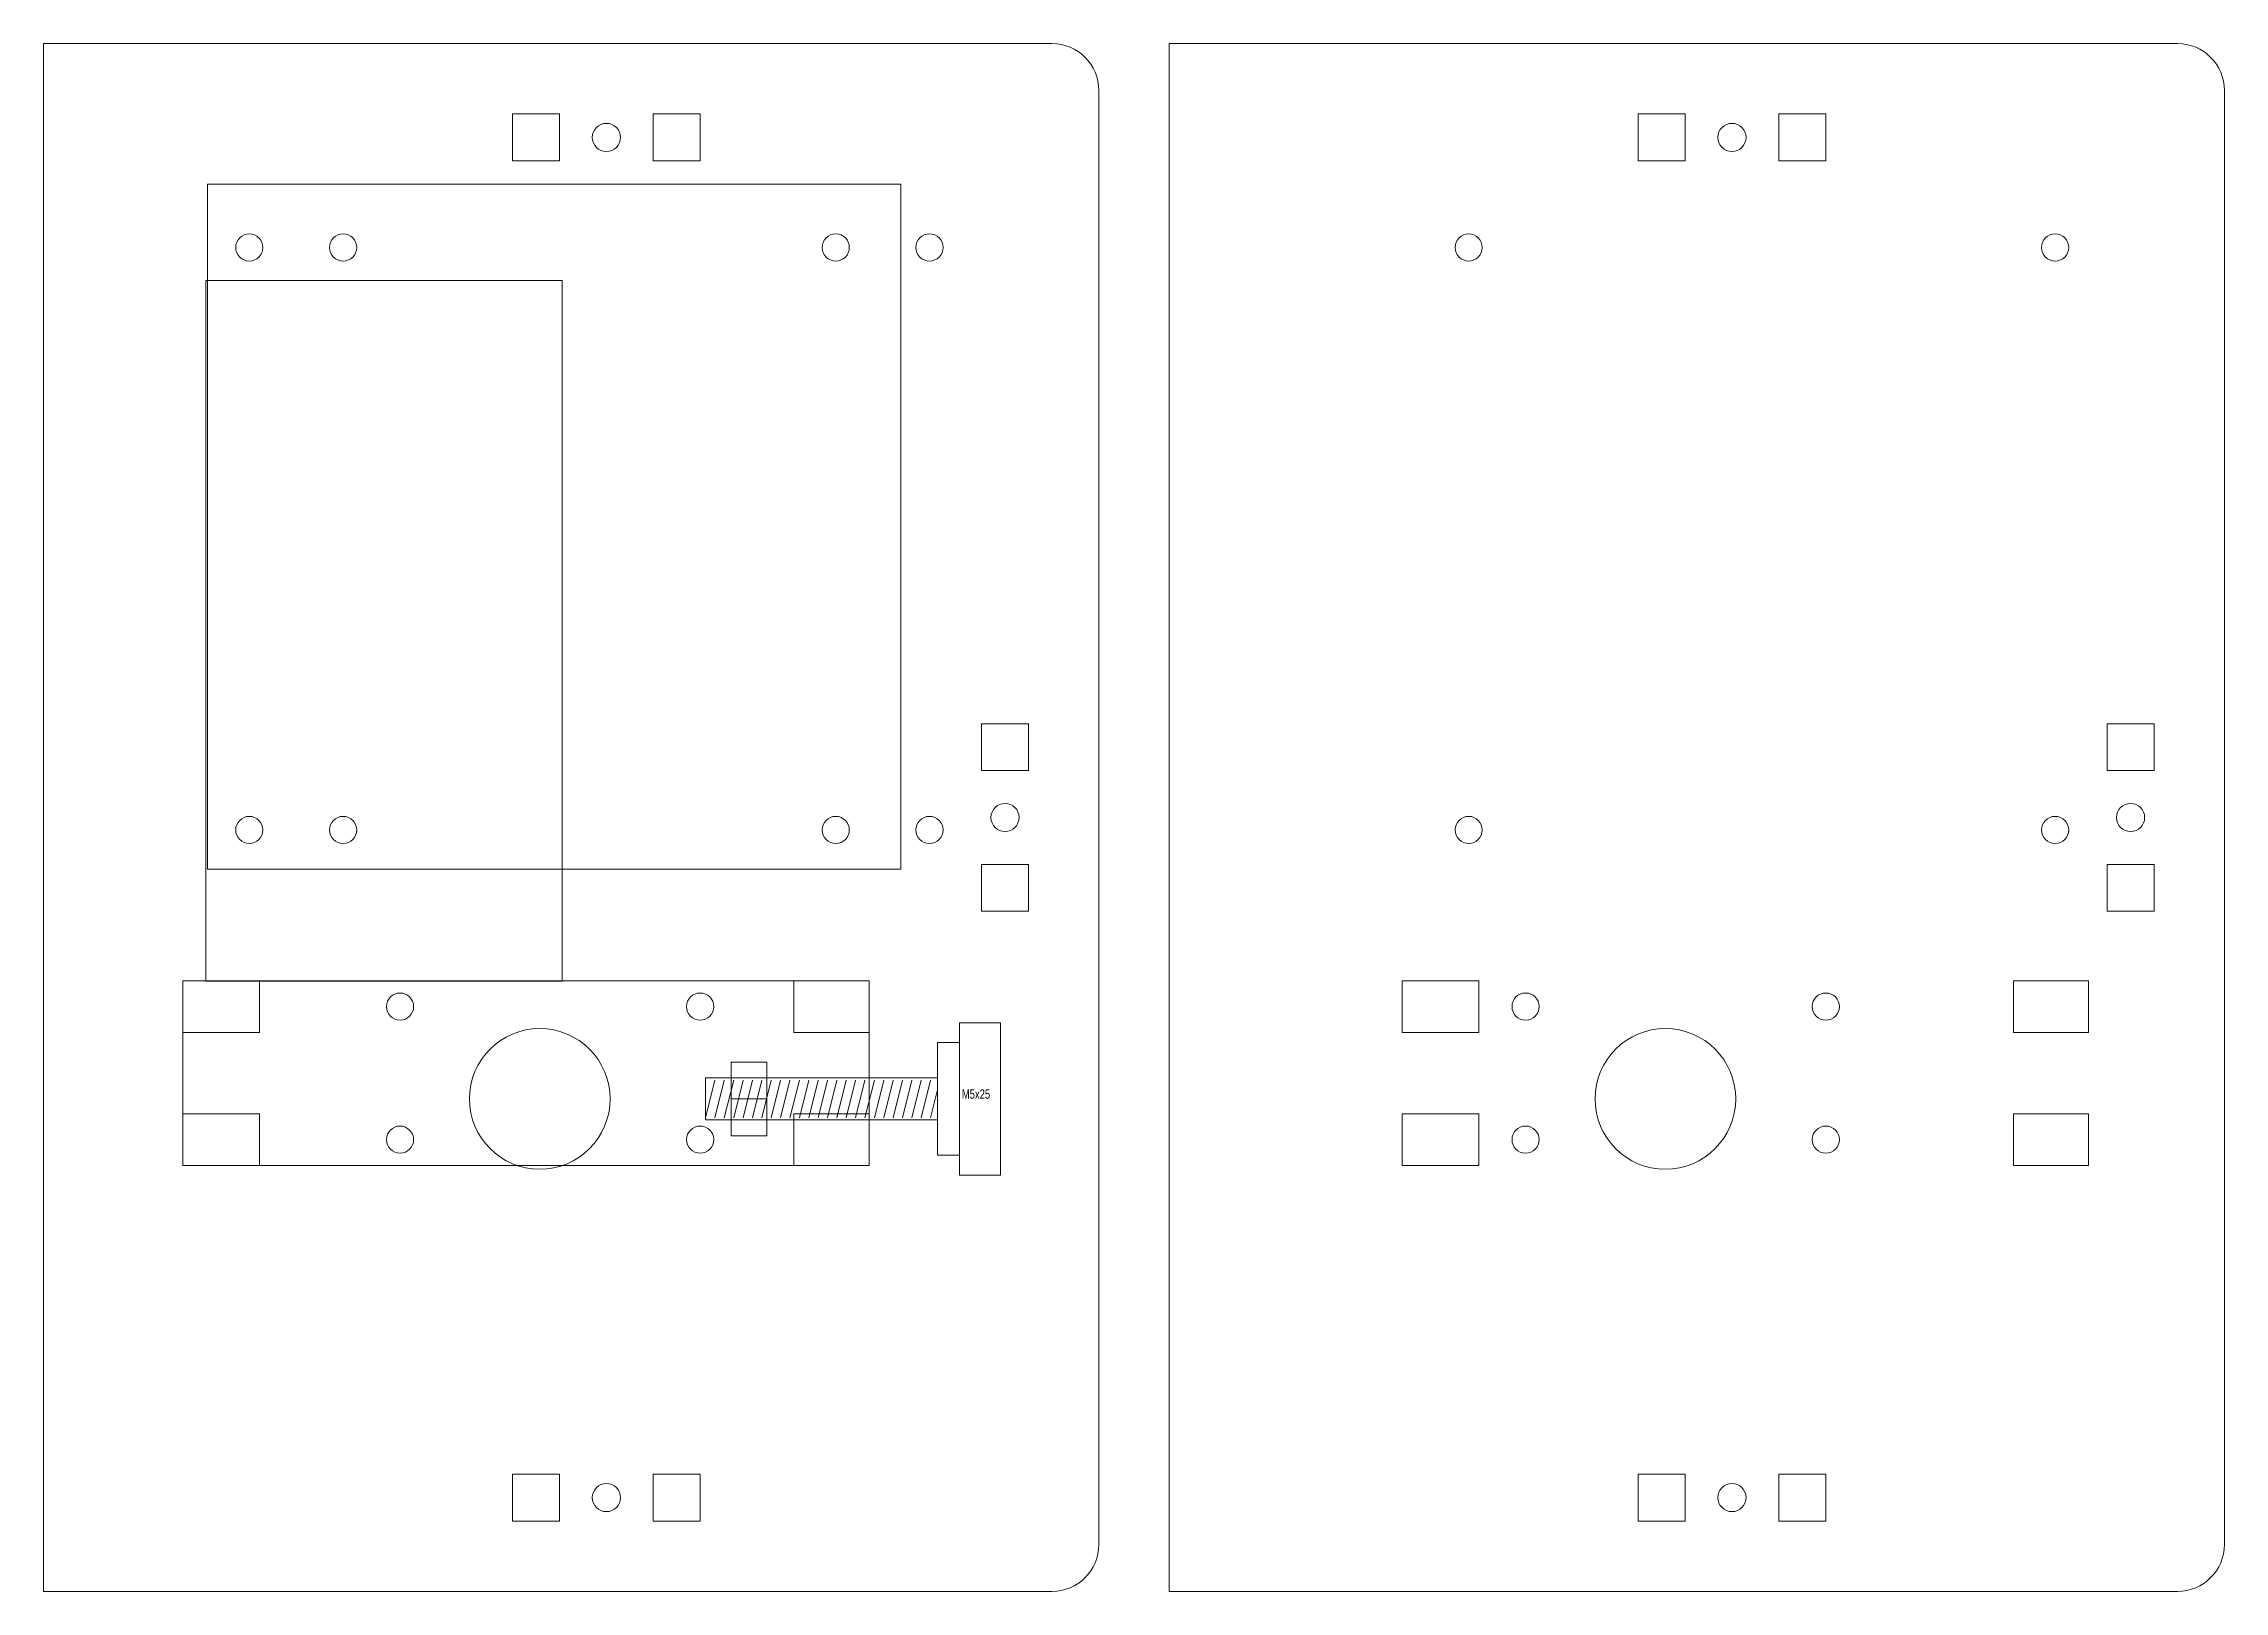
# Model space of a CAD drawing. Header units: millimetres. Extents: x -395 to 392, y -353 to 335.
# Drawn here: x 110 to 342.5, y 170 to 335 of the extents above; entities that cross this region are included whole.
import ezdxf

# ---------------------------------------------------------------- set-up
doc = ezdxf.new("R2010")
doc.units = ezdxf.units.MM
doc.linetypes.add('DASHED', pattern=[19.05, 12.7, -6.35])
doc.layers.get('0').update_dxf_attribs({"linetype": 'CONTINUOUS', "lineweight": 25, "true_color": 0x000000})
for name, color, linetype, lineweight, true_color in [('1 Body', 7, 'CONTINUOUS', 0, 0x000000), ('Drawings, Driver Mechanism', 2, 'CONTINUOUS', 0, 0xffff00), ('Drawings. Extruder Controller', 4, 'CONTINUOUS', 0, 0x00ffff)]:
    doc.layers.add(name, color=color, linetype=linetype, lineweight=lineweight, true_color=true_color)
doc.styles.get("Standard").update_dxf_attribs({"font": 'txt', "width": 0.75})

msp = doc.modelspace()

# ---------------------------------------------------------------- texts
at = {"layer": 'Drawings, Driver Mechanism', "insert": (207.9, 222.5), "char_height": 1, "width": 100, "attachment_point": 7}
msp.add_mtext('M5x25', dxfattribs=at)

# ---------------------------------------------------------------- blocks, each defined once
blk = doc.blocks.new('holes-20')
for p, q in [((-5, 2.5), (-10, 2.5)), ((-10, 2.5), (-10, -2.5)), ((-5, 2.5), (-5, -2.5)), ((5, 2.5), (10, 2.5)), ((5, 2.5), (5, -2.5)), ((10, 2.5), (10, -2.5)), ((-5, -2.5), (-10, -2.5)), ((5, -2.5), (10, -2.5))]:
    blk.add_line(p, q)
blk.add_circle((0, 0), 1.5)

# ---------------------------------------------------------------- linework, layer by layer
at = {"layer": '1 Body'}
for p, q in [((110, 335), (110, 170)), ((110, 335), (217.5, 335)), ((217.5, 335), (217.5, 335)), ((230, 335), (230, 170)), ((230, 335), (337.5, 335)), ((222.5, 330), (222.5, 175)), ((342.5, 330), (342.5, 175)), ((254.85, 235.09), (263, 235.09)), ((254.85, 229.59), (254.85, 235.09)), ((263, 235.09), (263, 229.59)), ((320, 229.59), (320, 235.09)), ((328, 235.09), (320, 235.09)), ((328, 235.09), (328, 229.59)), ((254.85, 229.59), (263, 229.59)), ((263, 229.59), (254.85, 229.59)), ((328, 229.59), (320, 229.59)), ((254.85, 215.41), (254.85, 220.91)), ((254.85, 220.91), (263, 220.91)), ((263, 215.41), (263, 220.91)), ((328, 220.91), (320, 220.91)), ((320, 220.91), (320, 215.41)), ((328, 215.41), (328, 220.91)), ((263, 215.41), (254.85, 215.41)), ((320, 215.41), (328, 215.41)), ((110, 170), (217.5, 170)), ((230, 170), (337.5, 170))]:
    msp.add_line(p, q, dxfattribs=at)
for centre, radius in [((141.93, 313.27), 1.45), ((204.45, 313.27), 1.45), ((261.93, 313.27), 1.45), ((324.45, 313.27), 1.45), ((141.93, 251.17), 1.45), ((204.45, 251.17), 1.45), ((261.93, 251.17), 1.45), ((324.45, 251.17), 1.45), ((148, 232.34), 1.45), ((180, 232.34), 1.45), ((268, 232.34), 1.45), ((300, 232.34), 1.45), ((162.9, 222.5), 7.5), ((282.9, 222.5), 7.5), ((148, 218.16), 1.45), ((180, 218.16), 1.45), ((268, 218.16), 1.45), ((300, 218.16), 1.45)]:
    msp.add_circle(centre, radius, dxfattribs=at)
for centre, start, end in [((217.5, 330), 0, 90), ((337.5, 330), 0, 90), ((217.5, 175), 270, 0), ((337.5, 175), 270, 0)]:
    msp.add_arc(centre, 5, start, end, dxfattribs=at)
at = {"layer": 'Drawings, Driver Mechanism'}
for p, q in [((165.28, 309.74), (127.28, 309.74)), ((127.28, 309.74), (127.28, 235.04)), ((165.28, 235.04), (165.28, 309.74)), ((124.85, 235.09), (198, 235.09)), ((124.85, 235.09), (124.85, 215.41)), ((127.28, 235.04), (165.28, 235.04)), ((198, 235.09), (198, 215.41)), ((212, 230.62), (207.65, 230.62)), ((207.65, 228.5), (207.65, 230.62)), ((212, 214.38), (212, 230.62)), ((205.31, 228.5), (205.31, 216.5)), ((205.31, 228.5), (207.65, 228.5)), ((183.29, 226.41), (183.29, 218.58)), ((183.29, 226.41), (187.11, 226.41)), ((187.11, 226.41), (187.11, 218.58)), ((180.57, 220.27), (180.57, 224.73)), ((180.57, 224.73), (205.31, 224.73)), ((180.57, 220.5), (181.57, 224.5)), ((181.57, 220.5), (182.57, 224.5)), ((182.57, 220.5), (183.57, 224.5)), ((183.57, 220.5), (184.57, 224.5)), ((184.57, 220.5), (185.57, 224.5)), ((185.57, 220.5), (186.57, 224.5)), ((186.57, 220.5), (187.57, 224.5)), ((187.57, 224.5), (187.57, 224.5)), ((187.57, 220.5), (188.57, 224.5)), ((188.57, 220.5), (189.57, 224.5)), ((189.57, 220.5), (190.57, 224.5)), ((190.57, 220.5), (191.57, 224.5)), ((191.57, 220.5), (192.57, 224.5)), ((192.57, 220.5), (193.57, 224.5)), ((193.57, 220.5), (194.57, 224.5)), ((194.57, 220.5), (195.57, 224.5)), ((195.57, 220.5), (196.57, 224.5)), ((196.57, 220.5), (197.57, 224.5)), ((197.57, 220.5), (198.57, 224.5)), ((198.57, 220.5), (199.57, 224.5)), ((199.57, 220.5), (200.57, 224.5)), ((200.57, 220.5), (201.57, 224.5)), ((201.57, 220.5), (202.57, 224.5)), ((202.57, 220.5), (203.57, 224.5)), ((203.57, 220.5), (204.57, 224.5)), ((204.57, 220.5), (205.31, 223.46)), ((205.31, 220.27), (205.31, 224.73)), ((205.31, 220.27), (180.57, 220.27)), ((183.29, 218.58), (187.11, 218.58)), ((205.31, 216.5), (207.65, 216.5)), ((207.65, 214.38), (207.65, 216.5)), ((124.85, 215.41), (198, 215.41)), ((207.65, 214.38), (212, 214.38))]:
    msp.add_line(p, q, dxfattribs=at)
at = {"layer": 'Drawings, Driver Mechanism', "linetype": 'DASHED'}
for p, q in [((133, 235.09), (133, 229.59)), ((190, 229.59), (190, 235.09)), ((133, 229.59), (124.85, 229.59)), ((198, 229.59), (190, 229.59)), ((207.65, 216.5), (207.65, 228.5)), ((124.85, 220.91), (133, 220.91)), ((133, 215.41), (133, 220.91)), ((183.29, 222.5), (187.11, 222.5)), ((198, 220.91), (190, 220.91)), ((190, 220.91), (190, 215.41))]:
    msp.add_line(p, q, dxfattribs=at)
at = {"layer": 'Drawings. Extruder Controller'}
for p, q in [((127.49, 320), (201.4, 320)), ((127.49, 246.98), (127.49, 320)), ((201.4, 246.98), (201.4, 320)), ((201.4, 246.98), (127.49, 246.98))]:
    msp.add_line(p, q, dxfattribs=at)
for centre in [(131.93, 313.27), (194.45, 313.27), (131.93, 251.17), (194.45, 251.17)]:
    msp.add_circle(centre, 1.45, dxfattribs=at)

# ---------------------------------------------------------------- block references
at = {"layer": '1 Body', "yscale": -1}
for p, rotation in [((170, 325), 180), ((290, 325), 180), ((212.5, 252.5), 90.00000000000001), ((332.5, 252.5), 90.00000000000001), ((170, 180), 180), ((290, 180), 180)]:
    msp.add_blockref('holes-20', p, dxfattribs=dict(at, rotation=rotation))

msp.set_redraw_order([(e.dxf.handle, doc.entitydb.next_handle()) for e in msp.query("TEXT MTEXT ATTDEF DIMENSION ARC_DIMENSION")])  # texts and dimensions are drawn at this point

doc.saveas('drawing.dxf')
